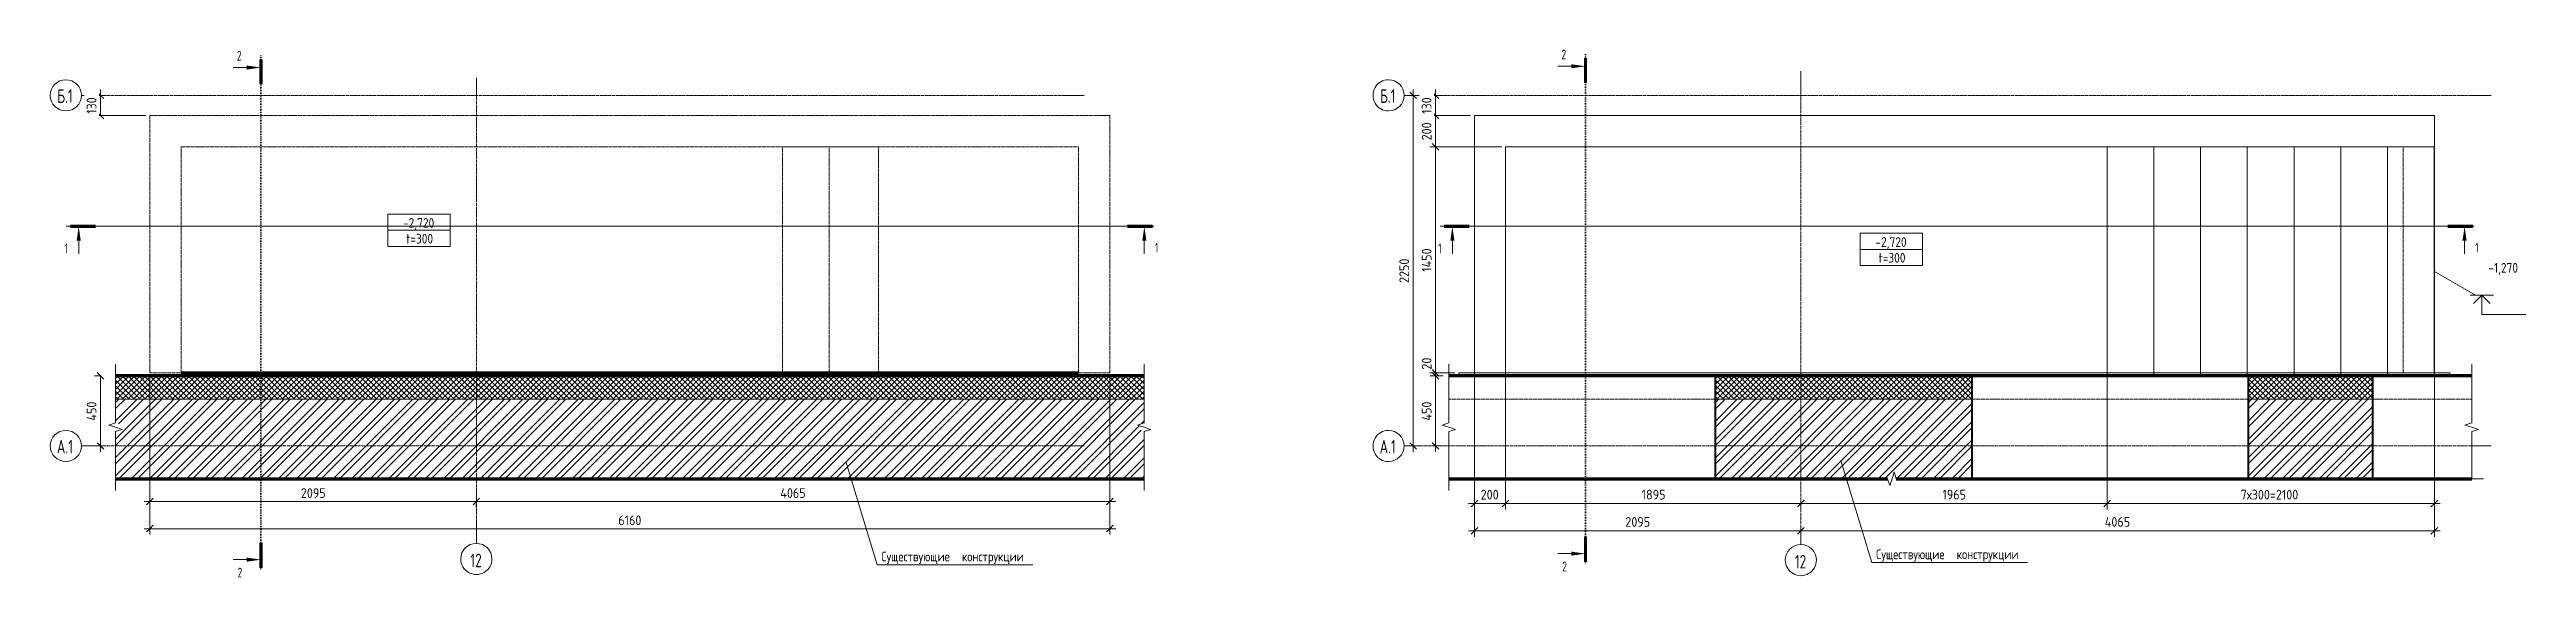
# Model space of a CAD drawing. Header units: millimetres. Extents: x 37836 to 78104, y -5145 to 33689.
# Drawn here: x 37836 to 53731, y 30301 to 33689 of the extents above.
import ezdxf

# ---------------------------------------------------------------- set-up
doc = ezdxf.new("R2010")
doc.units = ezdxf.units.MM
for name, pattern in [('01 Штриховая _4 мм_', [6, 3.5, -2.5]), ('02 Штрихпунктирная _20 мм_', [25, 20, -2.5, 0, -2.5]), ('04 Пунктир 10мм', [10, 0, -10])]:
    doc.linetypes.add(name, pattern=pattern)
for name, color, linetype, lineweight in [('AA_Dim', 7, 'Continuous', 9), ('AA_Dim-25', 7, 'Continuous', 9), ('AA_Oformlenie', 7, 'Continuous', 9), ('AA_Razrez', 7, 'Continuous', 9), ('AA_Vinoska', 7, 'Continuous', 9), ('AA_Visotnaya otmetka', 7, 'Continuous', 9), ('AF_Element', 7, 'Continuous', 20), ('AF_Element_Опалубка', 253, 'Continuous', 20), ('AF_Okno', 7, 'Continuous', 20), ('AF_Perekritie', 7, 'Continuous', 60), ('AF_Perekritie_Опалубка', 253, 'Continuous', 20), ('AF_Stena', 7, 'Continuous', 60), ('AF_Stena_Гидроизоляция', 253, 'Continuous', 20), ('AF_Stena_Опалубка', 253, 'Continuous', 20), ('KR_Fundament', 7, 'Continuous', 20), ('Оси', 7, 'Continuous', 9)]:
    doc.layers.add(name, color=color, linetype=linetype, lineweight=lineweight)
doc.styles.add('GOST Common', font='GOST_Common.ttf', dxfattribs={"width": 0.85, "height": 62.5})
doc.styles.add('ISOCPEUR', font='isocpeur.ttf', dxfattribs={"width": 0.7, "height": 87.5})
doc.styles.add('ISOCPEUR_1', font='isocpeur.ttf', dxfattribs={"width": 0.85, "height": 62.5})
doc.styles.add('ISOCPEUR_2', font='isocpeur.ttf', dxfattribs={"width": 0.9, "height": 62.5})
doc.styles.add('ISOCPEUR_3', font='isocpeur.ttf', dxfattribs={"width": 0.7, "height": 62.5})
doc.dimstyles.new('00_Точн_3_знака__прозр_', dxfattribs={"dimscale": 304.8, "dimtxt": 62.248823, "dimasz": 0.139436, "dimexe": 0.123031, "dimexo": 0.082021, "dimgap": 0.008202, "dimtad": 1, "dimdec": 3, "dimrnd": 0.001, "dimdsep": 46, "dimtxsty": 'ISOCPEUR_2', "dimblk1": 'OBLIQUE', "dimblk2": 'OBLIQUE', "dimsah": 1, "dimcen": 0.09, "dimdle": 0.123031, "dimazin": 0, "dimtfac": 1, "dimtdec": 4, "dimtix": 1, "dimtmove": 0, "dimatfit": 3, "dimfxl": 1, "dimtvp": 1, "dimtolj": 1, "dimtzin": 0, "dimlwd": 18, "dimlwe": 18, "dimarcsym": 2})
doc.dimstyles.new('01_Точн_3_знака__непрозр_', dxfattribs={"dimscale": 304.8, "dimtxt": 62.248823, "dimasz": 0.139436, "dimexe": 0.123031, "dimexo": 0.082021, "dimgap": 0.020505, "dimtad": 1, "dimdec": 3, "dimrnd": 0.001, "dimdsep": 46, "dimtxsty": 'ISOCPEUR_2', "dimblk1": 'OBLIQUE', "dimblk2": 'OBLIQUE', "dimsah": 1, "dimcen": 0.09, "dimdle": 0.123031, "dimazin": 0, "dimtfac": 1, "dimtdec": 4, "dimtix": 1, "dimtmove": 0, "dimatfit": 3, "dimfxl": 1, "dimtvp": 1, "dimtfill": 1, "dimtolj": 1, "dimtzin": 0, "dimlwd": 18, "dimlwe": 18, "dimarcsym": 2})
doc.dimstyles.new('01_Точн_3_знака__непрозр__1', dxfattribs={"dimscale": 304.8, "dimtxt": 62.248823, "dimasz": 0.139436, "dimexe": 0.123031, "dimexo": 0.082021, "dimgap": 0.020505, "dimtad": 1, "dimdec": 3, "dimrnd": 0.001, "dimdsep": 46, "dimtxsty": 'ISOCPEUR_2', "dimblk1": 'OBLIQUE', "dimblk2": 'OBLIQUE', "dimsah": 1, "dimcen": 0.09, "dimdle": 0.123031, "dimazin": 0, "dimtfac": 1, "dimtdec": 4, "dimtix": 1, "dimtmove": 1, "dimatfit": 3, "dimfxl": 1, "dimtvp": 1, "dimtfill": 1, "dimtolj": 1, "dimtzin": 0, "dimlwd": 18, "dimlwe": 18, "dimarcsym": 2})

msp = doc.modelspace()

# ---------------------------------------------------------------- texts
at = {"layer": 'AA_Razrez', "char_height": 62.5, "attachment_point": 1, "style": 'ISOCPEUR_3'}
for s, insert, width in [('\\fISOCPEUR|b0|i0|c204|p34|;\\W.7;2', (39038.5857, 33680.7851), 37.879734), ('\\fISOCPEUR|b0|i0|c204|p34|;\\W.7;2', (47538.033, 33688.9448), 37.879734), ('\\fISOCPEUR|b0|i0|c204|p34|;\\W.7;1', (37932.0571, 32443.9642), 26.656109), ('\\fISOCPEUR|b0|i0|c204|p34|;\\W.7;1', (44929.5469, 32448.7578), 26.656109), ('\\fISOCPEUR|b0|i0|c204|p34|;\\W.7;1', (53401.5043, 32448.7578), 26.656109), ('\\fISOCPEUR|b0|i0|c204|p34|;\\W.7;2', (39043.3793, 30363.7363), 37.879734), ('\\fISOCPEUR|b0|i0|c204|p34|;\\W.7;2', (47542.8265, 30402.2877), 37.879734)]:
    msp.add_mtext(s, dxfattribs=dict(at, insert=insert, width=width))
at = {"layer": 'AA_Vinoska', "char_height": 62.5, "attachment_point": 1}
for s, insert, width, style in [('-2,720', (40104.4676, 32607.3289), 252.130719, 'ISOCPEUR_1'), ('t=300', (40124.2864, 32506.407), 223.169758, 'ISOCPEUR_1'), ('-2,720', (49552.7283, 32484.7818), 252.130719, 'ISOCPEUR_1'), ('t=300', (49572.547, 32383.86), 223.169758, 'ISOCPEUR_1'), ('Существующие', (43173.6668, 30466.6828), 604.773008, 'GOST Common'), ('\\fGOST Common|b0|i0|c204|p34|;\\W.85; ', (43672.6545, 30466.6828), 22.146617, 'GOST Common'), ('конструкции', (43690.9273, 30466.6828), 516.186539, 'GOST Common'), ('Существующие', (49557.067, 30481.1285), 604.773008, 'GOST Common'), ('\\fGOST Common|b0|i0|c204|p34|;\\W.85; ', (50056.0547, 30481.1285), 22.146617, 'GOST Common'), ('конструкции', (50074.3274, 30481.1285), 516.186539, 'GOST Common')]:
    msp.add_mtext(s, dxfattribs=dict(at, insert=insert, width=width, style=style))
at = {"layer": 'Оси', "char_height": 87.5, "attachment_point": 1, "style": 'ISOCPEUR'}
for s, insert, width in [('\\fISOCPEUR|b0|i0|c204|p34|;\\W.7;Б', (37885.9327, 33434.2595), 60.326984), ('.1', (37935.7075, 33434.2595), 60.326984), ('\\fISOCPEUR|b0|i0|c204|p34|;\\W.7;Б', (46374.1522, 33434.2595), 60.326984), ('.1', (46423.9269, 33434.2595), 60.326984), ('\\fISOCPEUR|b0|i0|c204|p34|;\\W.7;А', (37883.0452, 31184.2595), 67.34175), ('.1', (37938.6077, 31184.2595), 60.326984), ('\\fISOCPEUR|b0|i0|c204|p34|;\\W.7;А', (46371.2647, 31184.2595), 67.34175), ('.1', (46426.8272, 31184.2595), 60.326984), ('12', (40536.8568, 30454.3813), 89.789), ('12', (49036.304, 30446.521), 89.789)]:
    msp.add_mtext(s, dxfattribs=dict(at, insert=insert, width=width))

# ---------------------------------------------------------------- blocks, each defined once
blk = doc.blocks.new('Лестница - Лестница-3665204-ФП_Опл')
at = {"layer": 'AF_Perekritie', "linetype": '01 Штриховая _4 мм_', "lineweight": 20}
for p, q in [((43156, 33065), (42540, 33065)), ((42540, 33065), (42540, 31615)), ((42840, 33065), (42840, 31615)), ((43156, 33065), (42840, 33065)), ((43156, 31615), (43156, 33065)), ((42540, 31615), (43156, 31615)), ((42840, 31615), (43156, 31615))]:
    blk.add_line(p, q, dxfattribs=at)
blk = doc.blocks.new('011_ЛинияОбрыва _ЭлУзла_Линия_ - Тип 1-3698684-ФП_Опл')
at = {"layer": 'AA_Oformlenie'}
for p, q in [((0, 0), (303, 0)), ((358, 0), (660, 0))]:
    blk.add_line(p, q, dxfattribs=at)
blk = doc.blocks.new('Лестница - Лестница-3665204-ВК_Опл')
at = {"layer": 'AF_Perekritie', "lineweight": 20}
for p, q in [((42540, 33065), (42840, 33065)), ((42540, 33065), (42540, 31615)), ((44040, 33065), (42840, 33065)), ((42840, 33065), (42840, 31615)), ((43140, 33065), (43140, 31615)), ((43440, 33065), (43440, 31615)), ((43740, 33065), (44040, 33065)), ((43740, 33065), (43740, 31615)), ((44040, 33065), (44340, 33065)), ((44040, 33065), (44040, 31615)), ((44340, 33065), (44640, 33065)), ((44340, 31615), (44340, 33065)), ((44640, 33065), (44640, 31615)), ((42840, 31615), (42540, 31615)), ((42840, 31615), (44040, 31615)), ((44040, 31615), (43740, 31615)), ((44340, 31615), (44040, 31615)), ((44640, 31615), (44340, 31615))]:
    blk.add_line(p, q, dxfattribs=at)
blk = doc.blocks.new('Песок ср крупн - Песок ср крупн-3745068-ВК_Опл')
at = {"layer": 'AF_Element'}
for p, q in [((42840, 33065), (44401, 33065)), ((42840, 33065), (42840, 31615)), ((44401, 33065), (44440, 33065)), ((44401, 31615), (42840, 31615)), ((44440, 31615), (44401, 31615))]:
    blk.add_line(p, q, dxfattribs=at)
blk = doc.blocks.new('231_Отверстие прямоугольное в стене _Окно_Стена_ - Отверстие прямоугольное-3828284-ВК_Опл')
at = {"layer": 'AA_Oformlenie', "lineweight": 35}
for p, q in [((-760, -330), (-760, 330)), ((-760, 330), (949, 330)), ((949, -330), (-760, -330))]:
    blk.add_line(p, q, dxfattribs=at)
at = {"layer": 'AA_Oformlenie'}
for p, q in [((-760, 330), (-760, -330)), ((949, 330), (-760, 330)), ((-760, -330), (949, -330))]:
    blk.add_line(p, q, dxfattribs=at)
blk = doc.blocks.new('231_Отверстие прямоугольное в стене _Окно_Стена_ - Отверстие прямоугольное-V1-ВК_Опл')
at = {"layer": 'AA_Oformlenie', "lineweight": 35}
for p, q in [((-760, -330), (-760, 330)), ((-760, 330), (1010, 330)), ((1010, 330), (1010, -330)), ((1010, -330), (-760, -330))]:
    blk.add_line(p, q, dxfattribs=at)
at = {"layer": 'AA_Oformlenie'}
for p, q in [((-760, 330), (-760, -330)), ((1010, 330), (-760, 330)), ((1010, 330), (1010, -330)), ((-760, -330), (1010, -330))]:
    blk.add_line(p, q, dxfattribs=at)
blk = doc.blocks.new('231_Отверстие прямоугольное в стене _Окно_Стена_ - Отверстие прямоугольное-V2-ВК_Опл')
at = {"layer": 'AA_Oformlenie', "lineweight": 35}
for p, q in [((375, 330), (1010, 330)), ((1010, 330), (1010, -330)), ((1010, -330), (375, -330))]:
    blk.add_line(p, q, dxfattribs=at)
at = {"layer": 'AA_Oformlenie'}
for p, q in [((1010, 330), (375, 330)), ((1010, 330), (1010, -330)), ((375, -330), (1010, -330))]:
    blk.add_line(p, q, dxfattribs=at)
blk = doc.blocks.new('011_ЛинияОбрыва _ЭлУзла_Линия_ - Тип 1-3698684-ВК_Опл')
at = {"layer": 'AA_Oformlenie'}
for p, q in [((0, 0), (303, 0)), ((358, 0), (660, 0))]:
    blk.add_line(p, q, dxfattribs=at)
blk = doc.blocks.new('011_ЛинияОбрыва _ЭлУзла_Линия_ - Тип 1-3699770-ВК_Опл')
at = {"layer": 'AA_Oformlenie'}
for p, q in [((0, 0), (3693, 0)), ((3748, 0), (6564, 0))]:
    blk.add_line(p, q, dxfattribs=at)
blk = doc.blocks.new('Ось сетки - d_4мм-2765513-ФП_Опл')
at = {"layer": 'Оси'}
for start, end in [(360, 180), (360, 180), (180, 360), (180, 360)]:
    blk.add_arc((0, 0), 4, start, end, dxfattribs=at)
blk = doc.blocks.new('042_М_ФундПлиты_ТолщинаОтметка - 042_М_ФундПлиты_ТолщинаОтметка-647274-ФП_Опл')
at = {"layer": 'AA_Vinoska'}
for p, q in [((8, 4.17), (-8, 4.17)), ((-8, 4.17), (-8, 0)), ((8, 0), (-8, 0)), ((-8, 0), (-8, -4.17)), ((-8, 0), (8, 0)), ((8, 0), (8, 4.17)), ((8, -4.17), (8, 0)), ((-8, -4.17), (8, -4.17))]:
    blk.add_line(p, q, dxfattribs=at)
blk = doc.blocks.new('DIMBLOCK1-ФП_Опл')
at = {"layer": 'AA_Dim-25', "lineweight": 18}
for p, q in [((38480, 31590), (38480, 30752)), ((38480, 30789), (38480, 31590)), ((38443, 30789), (40575, 30789)), ((40575, 30794), (40575, 30752)), ((40575, 30789), (40575, 30794))]:
    blk.add_line(p, q, dxfattribs=at)
at = {"layer": 'AA_Dim-25', "lineweight": 30}
for p, q in [((38480, 30789), (38459, 30768)), ((38480, 30789), (38501, 30811)), ((40575, 30789), (40554, 30768)), ((40575, 30789), (40596, 30811))]:
    blk.add_line(p, q, dxfattribs=at)
at = {"layer": 'AA_Dim-25', "color": 0, "lineweight": 18, "insert": (39449, 30874), "char_height": 62.5, "width": 189.62, "attachment_point": 1, "line_spacing_factor": 1.149209, "style": 'ISOCPEUR_2'}
blk.add_mtext('2095', dxfattribs=at)
blk = doc.blocks.new('_Oblique')
at = {"color": 0, "linetype": 'ByBlock', "lineweight": -2}
blk.add_line((-0.5, -0.5), (0.5, 0.5), dxfattribs=at)
blk = doc.blocks.new('DIMBLOCK2-ФП_Опл')
at = {"layer": 'AA_Dim-25', "lineweight": 18}
for p, q in [((44640, 31590), (44640, 30752)), ((44640, 30789), (44640, 31590)), ((40575, 30794), (40575, 30752)), ((40575, 30789), (40575, 30794)), ((40575, 30789), (44678, 30789))]:
    blk.add_line(p, q, dxfattribs=at)
at = {"layer": 'AA_Dim-25', "lineweight": 30}
for p, q in [((40575, 30789), (40554, 30768)), ((40575, 30789), (40596, 30811)), ((44640, 30789), (44619, 30768)), ((44640, 30789), (44661, 30811))]:
    blk.add_line(p, q, dxfattribs=at)
at = {"layer": 'AA_Dim-25', "color": 0, "lineweight": 18, "insert": (42526, 30874), "char_height": 62.5, "width": 196.8, "attachment_point": 1, "line_spacing_factor": 1.149209, "style": 'ISOCPEUR_2'}
blk.add_mtext('4065', dxfattribs=at)
blk = doc.blocks.new('DIMBLOCK3-ФП_Опл')
at = {"layer": 'AA_Dim-25', "lineweight": 18}
for p, q in [((38480, 31590), (38480, 30577)), ((38480, 30614), (38480, 31590)), ((44640, 31590), (44640, 30577)), ((44640, 30614), (44640, 31590)), ((38443, 30614), (44678, 30614))]:
    blk.add_line(p, q, dxfattribs=at)
at = {"layer": 'AA_Dim-25', "lineweight": 30}
for p, q in [((38480, 30614), (38459, 30593)), ((38480, 30614), (38501, 30636)), ((44640, 30614), (44619, 30593)), ((44640, 30614), (44661, 30636))]:
    blk.add_line(p, q, dxfattribs=at)
at = {"layer": 'AA_Dim-25', "color": 0, "lineweight": 18, "insert": (41486, 30699), "char_height": 62.5, "width": 176.69, "attachment_point": 1, "line_spacing_factor": 1.149209, "style": 'ISOCPEUR_2'}
blk.add_mtext('6160', dxfattribs=at)
blk = doc.blocks.new('DIMBLOCK4-ФП_Опл')
at = {"layer": 'AA_Dim-25', "lineweight": 18}
for p, q in [((38163, 31595), (38125, 31595)), ((38163, 31107), (38163, 31595)), ((38163, 31595), (38168, 31595)), ((38157, 31145), (38200, 31145)), ((38163, 31145), (38157, 31145))]:
    blk.add_line(p, q, dxfattribs=at)
at = {"layer": 'AA_Dim-25', "lineweight": 30}
for p, q in [((38163, 31595), (38141, 31616)), ((38163, 31595), (38184, 31574)), ((38163, 31145), (38141, 31166)), ((38163, 31145), (38184, 31124))]:
    blk.add_line(p, q, dxfattribs=at)
at = {"layer": 'AA_Dim-25', "color": 0, "lineweight": 18, "insert": (38075, 31308), "char_height": 62.5, "width": 149.4, "attachment_point": 1, "rotation": 90, "line_spacing_factor": 1.149209, "style": 'ISOCPEUR_2', "bg_fill": 3, "box_fill_scale": 1.25, "bg_fill_color": 256, "bg_fill_true_color": 13158600, "bg_fill_transparency": 0}
blk.add_mtext('450', dxfattribs=at)
blk = doc.blocks.new('DIMBLOCK5-ФП_Опл')
at = {"layer": 'AA_Dim-25', "lineweight": 30}
for p, q in [((38163, 33395), (38141, 33416)), ((38163, 33395), (38184, 33374)), ((38163, 33265), (38141, 33286)), ((38163, 33265), (38184, 33244))]:
    blk.add_line(p, q, dxfattribs=at)
at = {"layer": 'AA_Dim-25', "lineweight": 18}
for p, q in [((38157, 33395), (38200, 33395)), ((38163, 33395), (38157, 33395)), ((38163, 33265), (38163, 33432)), ((38455, 33265), (38125, 33265)), ((38163, 33265), (38455, 33265))]:
    blk.add_line(p, q, dxfattribs=at)
at = {"layer": 'AA_Dim-25', "color": 0, "lineweight": 18, "insert": (38075, 33276), "char_height": 62.5, "width": 129.29, "attachment_point": 1, "rotation": 90, "line_spacing_factor": 1.149209, "style": 'ISOCPEUR_2', "bg_fill": 3, "box_fill_scale": 1.25, "bg_fill_color": 256, "bg_fill_true_color": 13158600, "bg_fill_transparency": 0}
blk.add_mtext('130', dxfattribs=at)
blk = doc.blocks.new('Разрез - Номер узла_ сзади-394133-ФП_Опл')
at = {"layer": 'AA_Razrez'}
for points in [[(7.33, 0.4), (7.33, -0.39), (0.87, -0.39), (0.87, 0.4)], [(3.5, -3.53), (2.5, -3.53), (3, 0)]]:
    blk.add_hatch(color=256, dxfattribs=at).paths.add_polyline_path(points)
for p, q in [((2.5, -3.53), (3.5, -3.53)), ((3, -3), (3, -7.1))]:
    blk.add_line(p, q, dxfattribs=at)
blk = doc.blocks.new('Разрез - Номер узла_ спереди-394134-ФП_Опл')
at = {"layer": 'AA_Razrez'}
for points in [[(7.33, 0.4), (7.33, -0.39), (0.87, -0.39), (0.87, 0.4)], [(3.5, -3.53), (2.5, -3.53), (3, 0)]]:
    blk.add_hatch(color=256, dxfattribs=at).paths.add_polyline_path(points)
for p, q in [((2.5, -3.53), (3.5, -3.53)), ((3, -3), (3, -7.1))]:
    blk.add_line(p, q, dxfattribs=at)
blk = doc.blocks.new('010_Текст с выноской - Текст 2 строки-3780701-ФП_Опл')
at = {"layer": 'AA_Vinoska'}
blk.add_line((-20, 0), (20, 0), dxfattribs=at)
blk = doc.blocks.new('Ось сетки - d_4мм-2765513-ВК_Опл')
at = {"layer": 'Оси'}
for start, end in [(360, 180), (360, 180), (180, 360), (180, 360)]:
    blk.add_arc((0, 0), 4, start, end, dxfattribs=at)
blk = doc.blocks.new('DIMBLOCK6-ВК_Опл')
at = {"layer": 'AA_Dim-25', "lineweight": 18}
for p, q in [((46980, 30776), (46980, 31590)), ((47180, 30776), (47180, 31590)), ((46942, 30776), (47180, 30776)), ((46980, 30776), (46980, 30738)), ((47180, 30776), (47180, 30738)), ((49075, 30776), (49075, 30781)), ((49075, 30776), (49075, 30738))]:
    blk.add_line(p, q, dxfattribs=at)
at = {"layer": 'AA_Dim-25', "lineweight": 30}
for p, q in [((46980, 30776), (46958, 30755)), ((46980, 30776), (47001, 30797)), ((47180, 30776), (47158, 30755)), ((47180, 30776), (47201, 30797)), ((49075, 30776), (49053, 30755)), ((49075, 30776), (49096, 30797))]:
    blk.add_line(p, q, dxfattribs=at)
at = {"layer": 'AA_Dim-25', "color": 0, "lineweight": 18, "insert": (47020, 30864), "char_height": 62.5, "width": 142.21, "attachment_point": 1, "line_spacing_factor": 1.149209, "style": 'ISOCPEUR_2', "bg_fill": 3, "box_fill_scale": 1.25, "bg_fill_color": 256, "bg_fill_true_color": 13158600, "bg_fill_transparency": 0}
blk.add_mtext('200', dxfattribs=at)
blk = doc.blocks.new('_None')
blk = doc.blocks.new('DIMBLOCK7-ВК_Опл')
at = {"layer": 'AA_Dim-25', "lineweight": 18}
for p, q in [((47180, 30776), (47180, 31590)), ((51040, 30776), (51040, 31590)), ((47180, 30776), (49075, 30776)), ((47180, 30776), (47180, 30738)), ((49075, 30776), (49075, 30781)), ((49075, 30776), (49075, 30738)), ((51040, 30776), (51040, 30738))]:
    blk.add_line(p, q, dxfattribs=at)
at = {"layer": 'AA_Dim-25', "lineweight": 30}
for p, q in [((47180, 30776), (47158, 30755)), ((47180, 30776), (47201, 30797)), ((49075, 30776), (49053, 30755)), ((49075, 30776), (49096, 30797)), ((51040, 30776), (51018, 30755)), ((51040, 30776), (51061, 30797))]:
    blk.add_line(p, q, dxfattribs=at)
at = {"layer": 'AA_Dim-25', "color": 0, "lineweight": 18, "insert": (48053, 30864), "char_height": 62.5, "width": 176.69, "attachment_point": 1, "line_spacing_factor": 1.149209, "style": 'ISOCPEUR_2', "bg_fill": 3, "box_fill_scale": 1.25, "bg_fill_color": 256, "bg_fill_true_color": 13158600, "bg_fill_transparency": 0}
blk.add_mtext('1895', dxfattribs=at)
blk = doc.blocks.new('DIMBLOCK8-ВК_Опл')
at = {"layer": 'AA_Dim-25', "lineweight": 18}
for p, q in [((51040, 30776), (51040, 31590)), ((49075, 30776), (49075, 30781)), ((49075, 30776), (51040, 30776)), ((49075, 30776), (49075, 30738)), ((51040, 30776), (51040, 30738))]:
    blk.add_line(p, q, dxfattribs=at)
at = {"layer": 'AA_Dim-25', "lineweight": 30}
for p, q in [((49075, 30776), (49053, 30755)), ((49075, 30776), (49096, 30797)), ((51040, 30776), (51018, 30755)), ((51040, 30776), (51061, 30797))]:
    blk.add_line(p, q, dxfattribs=at)
at = {"layer": 'AA_Dim-25', "color": 0, "lineweight": 18, "insert": (49983, 30864), "char_height": 62.5, "width": 176.69, "attachment_point": 1, "line_spacing_factor": 1.149209, "style": 'ISOCPEUR_2', "bg_fill": 3, "box_fill_scale": 1.25, "bg_fill_color": 256, "bg_fill_true_color": 13158600, "bg_fill_transparency": 0}
blk.add_mtext('1965', dxfattribs=at)
blk = doc.blocks.new('DIMBLOCK9-ВК_Опл')
at = {"layer": 'AA_Dim-25', "lineweight": 18}
for p, q in [((51040, 30776), (51040, 31590)), ((53140, 30776), (53140, 31590)), ((51040, 30776), (53177, 30776)), ((51040, 30776), (51040, 30738)), ((53140, 30776), (53140, 30738))]:
    blk.add_line(p, q, dxfattribs=at)
at = {"layer": 'AA_Dim-25', "lineweight": 30}
for p, q in [((51040, 30776), (51018, 30755)), ((51040, 30776), (51061, 30797)), ((53140, 30776), (53118, 30755)), ((53140, 30776), (53161, 30797))]:
    blk.add_line(p, q, dxfattribs=at)
at = {"layer": 'AA_Dim-25', "color": 0, "lineweight": 18, "insert": (51897, 30864), "char_height": 62.5, "width": 461.12, "attachment_point": 1, "line_spacing_factor": 1.149209, "style": 'ISOCPEUR_2', "bg_fill": 3, "box_fill_scale": 1.25, "bg_fill_color": 256, "bg_fill_true_color": 13158600, "bg_fill_transparency": 0}
blk.add_mtext('7х300=2100', dxfattribs=at)
blk = doc.blocks.new('DIMBLOCK10-ВК_Опл')
at = {"layer": 'AA_Dim-25', "lineweight": 18}
for p, q in [((46980, 31590), (46980, 30563)), ((46980, 30601), (46980, 31590)), ((46942, 30601), (49075, 30601)), ((49075, 30606), (49075, 30563)), ((49075, 30601), (49075, 30606))]:
    blk.add_line(p, q, dxfattribs=at)
at = {"layer": 'AA_Dim-25', "lineweight": 30}
for p, q in [((46980, 30601), (46958, 30580)), ((46980, 30601), (47001, 30622)), ((49075, 30601), (49053, 30580)), ((49075, 30601), (49096, 30622))]:
    blk.add_line(p, q, dxfattribs=at)
at = {"layer": 'AA_Dim-25', "color": 0, "lineweight": 18, "insert": (47948, 30689), "char_height": 62.5, "width": 189.62, "attachment_point": 1, "line_spacing_factor": 1.149209, "style": 'ISOCPEUR_2', "bg_fill": 3, "box_fill_scale": 1.25, "bg_fill_color": 256, "bg_fill_true_color": 13158600, "bg_fill_transparency": 0}
blk.add_mtext('2095', dxfattribs=at)
blk = doc.blocks.new('DIMBLOCK11-ВК_Опл')
at = {"layer": 'AA_Dim-25', "lineweight": 18}
for p, q in [((53140, 31590), (53140, 30563)), ((53140, 30601), (53140, 31590)), ((49075, 30606), (49075, 30563)), ((49075, 30601), (49075, 30606)), ((49075, 30601), (53177, 30601))]:
    blk.add_line(p, q, dxfattribs=at)
at = {"layer": 'AA_Dim-25', "lineweight": 30}
for p, q in [((49075, 30601), (49053, 30580)), ((49075, 30601), (49096, 30622)), ((53140, 30601), (53118, 30580)), ((53140, 30601), (53161, 30622))]:
    blk.add_line(p, q, dxfattribs=at)
at = {"layer": 'AA_Dim-25', "color": 0, "lineweight": 18, "insert": (51025, 30689), "char_height": 62.5, "width": 196.8, "attachment_point": 1, "line_spacing_factor": 1.149209, "style": 'ISOCPEUR_2', "bg_fill": 3, "box_fill_scale": 1.25, "bg_fill_color": 256, "bg_fill_true_color": 13158600, "bg_fill_transparency": 0}
blk.add_mtext('4065', dxfattribs=at)
blk = doc.blocks.new('DIMBLOCK12-ВК_Опл')
at = {"layer": 'AA_Dim-25', "lineweight": 18}
for p, q in [((46779, 31595), (46693, 31595)), ((46730, 31107), (46730, 31595)), ((46730, 31595), (46779, 31595)), ((46725, 31145), (46768, 31145)), ((46730, 31145), (46725, 31145))]:
    blk.add_line(p, q, dxfattribs=at)
at = {"layer": 'AA_Dim-25', "lineweight": 30}
for p, q in [((46730, 31595), (46709, 31616)), ((46730, 31595), (46752, 31574)), ((46730, 31145), (46709, 31166)), ((46730, 31145), (46752, 31124))]:
    blk.add_line(p, q, dxfattribs=at)
at = {"layer": 'AA_Dim-25', "color": 0, "lineweight": 18, "insert": (46642, 31308), "char_height": 62.5, "width": 149.4, "attachment_point": 1, "rotation": 90, "line_spacing_factor": 1.149209, "style": 'ISOCPEUR_2', "bg_fill": 3, "box_fill_scale": 1.25, "bg_fill_color": 256, "bg_fill_true_color": 13158600, "bg_fill_transparency": 0}
blk.add_mtext('450', dxfattribs=at)
blk = doc.blocks.new('DIMBLOCK13-ВК_Опл')
at = {"layer": 'AA_Dim-25', "lineweight": 30}
for p, q in [((46730, 31615), (46709, 31636)), ((46730, 31595), (46709, 31616)), ((46730, 31615), (46752, 31594)), ((46730, 31595), (46752, 31574))]:
    blk.add_line(p, q, dxfattribs=at)
at = {"layer": 'AA_Dim-25', "lineweight": 18}
for p, q in [((46730, 31714), (46730, 31610)), ((46855, 31615), (46693, 31615)), ((46779, 31595), (46693, 31595)), ((46730, 31595), (46730, 31615)), ((46730, 31615), (46855, 31615)), ((46730, 31610), (46730, 31605)), ((46730, 31595), (46779, 31595))]:
    blk.add_line(p, q, dxfattribs=at)
at = {"layer": 'AA_Dim-25', "color": 0, "lineweight": 18, "insert": (46642, 31635), "char_height": 62.5, "width": 94.81, "attachment_point": 1, "rotation": 90, "line_spacing_factor": 1.149209, "style": 'ISOCPEUR_2', "bg_fill": 3, "box_fill_scale": 1.25, "bg_fill_color": 256, "bg_fill_true_color": 13158600, "bg_fill_transparency": 0}
blk.add_mtext('20', dxfattribs=at)
blk = doc.blocks.new('DIMBLOCK14-ВК_Опл')
at = {"layer": 'AA_Dim-25', "lineweight": 18}
for p, q in [((47155, 33065), (46693, 33065)), ((46730, 31615), (46730, 33065)), ((46730, 33065), (47155, 33065)), ((46855, 31615), (46693, 31615)), ((46730, 31615), (46855, 31615))]:
    blk.add_line(p, q, dxfattribs=at)
at = {"layer": 'AA_Dim-25', "lineweight": 30}
for p, q in [((46730, 33065), (46709, 33086)), ((46730, 33065), (46752, 33044)), ((46730, 31615), (46709, 31636)), ((46730, 31615), (46752, 31594))]:
    blk.add_line(p, q, dxfattribs=at)
at = {"layer": 'AA_Dim-25', "color": 0, "lineweight": 18, "insert": (46642, 32263), "char_height": 62.5, "width": 183.87, "attachment_point": 1, "rotation": 90, "line_spacing_factor": 1.149209, "style": 'ISOCPEUR_2', "bg_fill": 3, "box_fill_scale": 1.25, "bg_fill_color": 256, "bg_fill_true_color": 13158600, "bg_fill_transparency": 0}
blk.add_mtext('1450', dxfattribs=at)
blk = doc.blocks.new('DIMBLOCK15-ВК_Опл')
at = {"layer": 'AA_Dim-25', "lineweight": 18}
for p, q in [((46955, 33265), (46693, 33265)), ((46730, 33065), (46730, 33265)), ((46730, 33265), (46955, 33265)), ((47155, 33065), (46693, 33065)), ((46730, 33065), (47155, 33065))]:
    blk.add_line(p, q, dxfattribs=at)
at = {"layer": 'AA_Dim-25', "lineweight": 30}
for p, q in [((46730, 33265), (46709, 33286)), ((46730, 33265), (46752, 33244)), ((46730, 33065), (46709, 33086)), ((46730, 33065), (46752, 33044))]:
    blk.add_line(p, q, dxfattribs=at)
at = {"layer": 'AA_Dim-25', "color": 0, "lineweight": 18, "insert": (46642, 33106), "char_height": 62.5, "width": 142.21, "attachment_point": 1, "rotation": 90, "line_spacing_factor": 1.149209, "style": 'ISOCPEUR_2', "bg_fill": 3, "box_fill_scale": 1.25, "bg_fill_color": 256, "bg_fill_true_color": 13158600, "bg_fill_transparency": 0}
blk.add_mtext('200', dxfattribs=at)
blk = doc.blocks.new('DIMBLOCK16-ВК_Опл')
at = {"layer": 'AA_Dim-25', "lineweight": 30}
for p, q in [((46730, 33395), (46709, 33416)), ((46730, 33395), (46752, 33374)), ((46730, 33265), (46709, 33286)), ((46730, 33265), (46752, 33244))]:
    blk.add_line(p, q, dxfattribs=at)
at = {"layer": 'AA_Dim-25', "lineweight": 18}
for p, q in [((46725, 33395), (46768, 33395)), ((46730, 33395), (46725, 33395)), ((46730, 33265), (46730, 33432)), ((46955, 33265), (46693, 33265)), ((46730, 33265), (46955, 33265))]:
    blk.add_line(p, q, dxfattribs=at)
at = {"layer": 'AA_Dim-25', "color": 0, "lineweight": 18, "insert": (46642, 33276), "char_height": 62.5, "width": 129.29, "attachment_point": 1, "rotation": 90, "line_spacing_factor": 1.149209, "style": 'ISOCPEUR_2', "bg_fill": 3, "box_fill_scale": 1.25, "bg_fill_color": 256, "bg_fill_true_color": 13158600, "bg_fill_transparency": 0}
blk.add_mtext('130', dxfattribs=at)
blk = doc.blocks.new('DIMBLOCK17-ВК_Опл')
at = {"layer": 'AA_Dim-25', "lineweight": 30}
for p, q in [((46586, 33395), (46565, 33416)), ((46586, 33395), (46607, 33374)), ((46586, 31145), (46565, 31166)), ((46586, 31145), (46607, 31124))]:
    blk.add_line(p, q, dxfattribs=at)
at = {"layer": 'AA_Dim-25', "lineweight": 18}
for p, q in [((46581, 33395), (46624, 33395)), ((46586, 33395), (46581, 33395)), ((46586, 31107), (46586, 33432)), ((46581, 31145), (46624, 31145)), ((46586, 31145), (46581, 31145))]:
    blk.add_line(p, q, dxfattribs=at)
at = {"layer": 'AA_Dim-25', "color": 0, "lineweight": 18, "insert": (46498, 32191), "char_height": 62.5, "width": 189.62, "attachment_point": 1, "rotation": 90, "line_spacing_factor": 1.149209, "style": 'ISOCPEUR_2', "bg_fill": 3, "box_fill_scale": 1.25, "bg_fill_color": 256, "bg_fill_true_color": 13158600, "bg_fill_transparency": 0}
blk.add_mtext('2250', dxfattribs=at)
blk = doc.blocks.new('Разрез - Номер узла_ сзади-394133-ВК_Опл')
at = {"layer": 'AA_Razrez'}
for points in [[(7.33, 0.4), (7.33, -0.39), (0.87, -0.39), (0.87, 0.4)], [(3.5, -3.53), (2.5, -3.53), (3, 0)]]:
    blk.add_hatch(color=256, dxfattribs=at).paths.add_polyline_path(points)
for p, q in [((2.5, -3.53), (3.5, -3.53)), ((3, -3), (3, -7.1))]:
    blk.add_line(p, q, dxfattribs=at)
blk = doc.blocks.new('Разрез - Номер узла_ спереди-394134-ВК_Опл')
at = {"layer": 'AA_Razrez'}
for points in [[(7.33, 0.4), (7.33, -0.39), (0.87, -0.39), (0.87, 0.4)], [(3.5, -3.53), (2.5, -3.53), (3, 0)]]:
    blk.add_hatch(color=256, dxfattribs=at).paths.add_polyline_path(points)
for p, q in [((2.5, -3.53), (3.5, -3.53)), ((3, -3), (3, -7.1))]:
    blk.add_line(p, q, dxfattribs=at)
blk = doc.blocks.new('010_Текст с выноской - Текст 2 строки-3780701-ВК_Опл')
at = {"layer": 'AA_Vinoska'}
blk.add_line((-20, 0), (20, 0), dxfattribs=at)
blk = doc.blocks.new('042_М_ФундПлиты_ТолщинаОтметка - 042_М_ФундПлиты_ТолщинаОтметка-647274-ВК_Опл')
at = {"layer": 'AA_Vinoska'}
for p, q in [((8, 4.17), (-8, 4.17)), ((-8, 4.17), (-8, 0)), ((8, 0), (-8, 0)), ((-8, 0), (-8, -4.17)), ((-8, 0), (8, 0)), ((8, 0), (8, 4.17)), ((8, -4.17), (8, 0)), ((-8, -4.17), (8, -4.17))]:
    blk.add_line(p, q, dxfattribs=at)
blk = doc.blocks.new('Высотные отметки - Стрелка вверх-400292-ВК_Опл')
at = {"layer": 'AA_Vinoska'}
for p, q in [((0, 5), (-11.3, 5)), ((3, 0), (-3, 0)), ((0, 0), (-2.12, 2.12)), ((0, 0), (0, 5)), ((0, 0), (2.12, 2.12))]:
    blk.add_line(p, q, dxfattribs=at)

# ---------------------------------------------------------------- dimensions: what is measured, and where the dimension line sits
at = {"layer": 'AA_Dim', "lineweight": 18}
for base, p1, p2, override, picture, middle in [((40575.0616, 30789.3979), (38480.0616, 31615), (40575.0616, 30819.45), {"dimpost": '<>', "dimfxl": 2240.96516}, 'DIMBLOCK1-ФП_Опл', (39527.5616, 30823.1479)), ((44640.0616, 30614.3979), (38480.0616, 31615), (44640.0616, 31615), {"dimpost": '<>', "dimfxl": 6160}, 'DIMBLOCK3-ФП_Опл', (41560.0616, 30648.1479)), ((44640.0616, 30789.3979), (40575.0616, 30819.45), (44640.0616, 31615), {"dimpost": '<>', "dimfxl": 4142.115987}, 'DIMBLOCK2-ФП_Опл', (42607.5616, 30823.1479))]:
    dim = msp.add_linear_dim(base=base, p1=p1, p2=p2, dimstyle='00_Точн_3_знака__прозр_', override=override, dxfattribs=at)
    dim.commit()
    dim.dimension.update_dxf_attribs({"geometry": picture, "text_midpoint": middle})

# ---------------------------------------------------------------- hatches: boundary and pattern name
at = {"layer": 'AF_Stena', "lineweight": 9}
h = msp.add_hatch(dxfattribs=at)
h.set_pattern_fill('FP_1', color=256, style=0, pattern_type=2)
h.set_pattern_definition([(45, (0, 0), (-17.67767, 17.67767), []), (135, (0, 0), (-17.67767, -17.67767), [])])
h.paths.add_polyline_path([(44860.0616, 31445), (44860.0616, 31595), (38260.0616, 31595), (38260.0616, 31445)])
h = msp.add_hatch(dxfattribs=at)
h.set_pattern_fill('FP_1', color=256, style=0, pattern_type=2)
h.set_pattern_definition([(45, (8499.447, 0), (-17.67767, 17.67767), []), (135, (8499.447, 0), (-17.67767, -17.67767), [])])
h.paths.add_polyline_path([(52744.5088, 31445), (52744.5088, 31595), (51944.5088, 31595), (51944.5088, 31445)])
h.paths.add_polyline_path([(50174.5088, 31445), (50174.5088, 31595), (48524.5088, 31595), (48524.5088, 31445)])
h = msp.add_hatch(dxfattribs=at)
h.set_pattern_fill('FP_2', color=256, style=0, pattern_type=2)
h.set_pattern_definition([(45, (0, 0), (-58.93311, 58.93311), []), (45, (39.29, 0), (-58.93311, 58.93311), [])])
h.paths.add_polyline_path([(44840.4353, 30935), (44860.0616, 30935), (44860.0616, 31236.8457), (44840.4353, 31236.8457), (44840.4353, 31265), (44860.0616, 31265), (44816.7603, 31278.75), (44860.0616, 31292.5), (44860.0616, 31445), (38260.0616, 31445), (38260.0616, 31293.1543), (38279.688, 31293.1543), (38279.688, 31265), (38260.0616, 31265), (38303.3629, 31251.25), (38260.0616, 31237.5), (38260.0616, 30935), (44816.7603, 30935)])
h = msp.add_hatch(dxfattribs=at)
h.set_pattern_fill('FP_2', color=256, style=0, pattern_type=2)
h.set_pattern_definition([(45, (8499.45, 0), (-58.93311, 58.93311), []), (45, (8538.74, 0), (-58.93311, 58.93311), [])])
h.paths.add_polyline_path([(52744.5088, 30935), (52744.5088, 31445), (51944.5088, 31445), (51944.5088, 30935)])
h.paths.add_polyline_path([(50174.5088, 30935), (50174.5088, 31445), (48524.5088, 31445), (48524.5088, 30935), (49631.3545, 30935), (49631.3545, 30954.6264), (49659.5088, 30954.6264), (49659.5088, 30935), (49673.2588, 30978.3013), (49687.0088, 30935)])

# ---------------------------------------------------------------- linework, layer by layer
at = {"layer": 'AA_Razrez', "linetype": '04 Пунктир 10мм'}
for p, q in [((39193.1075, 33648.3234), (39193.1075, 30340.5209)), ((37948.3178, 32554.46), (44936.5613, 32554.46))]:
    msp.add_line(p, q, dxfattribs=at)
at = {"layer": 'AA_Vinoska'}
for p, q in [((38260.0616, 31595), (38260.0616, 31670)), ((44860.0616, 31595), (44860.0616, 31670)), ((46815.8546, 31595), (46815.8546, 31670)), ((53379.5088, 31595), (53379.5088, 31670)), ((38260.0616, 31293.1543), (38216.7365, 31279.0772)), ((38216.7365, 31279.0772), (38260.0616, 31265)), ((38303.3629, 31251.25), (38260.0616, 31265)), ((38260.0616, 31237.5), (38303.3629, 31251.25)), ((44860.0616, 31292.5), (44816.7603, 31278.75)), ((44816.7603, 31278.75), (44860.0616, 31265)), ((44903.3867, 31250.9228), (44860.0616, 31265)), ((44860.0616, 31236.8457), (44903.3867, 31250.9228)), ((46815.8546, 31293.1543), (46772.5295, 31279.0772)), ((46772.5295, 31279.0772), (46815.8546, 31265)), ((46859.1558, 31251.25), (46815.8546, 31265)), ((46815.8546, 31237.5), (46859.1558, 31251.25)), ((53379.5088, 31292.5), (53336.2076, 31278.75)), ((53336.2076, 31278.75), (53379.5088, 31265)), ((53422.8339, 31250.9228), (53379.5088, 31265)), ((53379.5088, 31236.8457), (53422.8339, 31250.9228)), ((42947.3056, 31037.9719), (43146.366, 30382.1252)), ((38260.0616, 30935), (38260.0616, 30860)), ((44860.0616, 30935), (44860.0616, 30860)), ((46815.8546, 30935), (46815.8546, 30860)), ((49631.3545, 30935), (49645.4317, 30891.6749)), ((49645.4317, 30891.6749), (49659.5088, 30935)), ((49673.2588, 30978.3013), (49659.5088, 30935)), ((49687.0088, 30935), (49673.2588, 30978.3013)), ((53379.5088, 30935), (53454.5088, 30935))]:
    msp.add_line(p, q, dxfattribs=at)
at = {"layer": 'AA_Visotnaya otmetka'}
for p, q in [((53139.5088, 32265.2308), (53403.5646, 32112.7782)), ((53403.5646, 32112.7782), (53443.8039, 32112.7782))]:
    msp.add_line(p, q, dxfattribs=at)
at = {"layer": 'AF_Stena', "linetype": '01 Штриховая _4 мм_', "lineweight": 20}
for p, q in [((52939.5088, 33065), (52939.5088, 31615)), ((46815.8546, 31445), (48524.4592, 31445)), ((50174.5585, 31445), (51944.4592, 31445)), ((52744.5585, 31445), (53379.5088, 31445))]:
    msp.add_line(p, q, dxfattribs=at)
at = {"layer": 'AF_Stena_Гидроизоляция'}
for p, q in [((46879.5088, 31615), (46979.5088, 31615)), ((46879.5088, 31595), (46879.5088, 31615)), ((46973.5088, 31595), (46879.5088, 31595)), ((46978.5088, 31595), (46973.5088, 31595)), ((46979.5088, 31595), (46978.5088, 31595)), ((46979.5088, 31615), (46979.5088, 31595)), ((47179.5088, 31595), (46979.5088, 31595)), ((47179.4592, 31615), (46979.5585, 31615)), ((47179.5088, 31615), (51039.5088, 31615)), ((47179.5088, 31595), (47179.5088, 31615)), ((51039.5088, 31595), (47179.5088, 31595)), ((51039.5088, 31615), (51339.5088, 31615)), ((51039.5088, 31595), (51039.5088, 31615)), ((51339.5088, 31595), (51039.5088, 31595)), ((51339.5088, 31615), (51639.5088, 31615)), ((51339.5088, 31595), (51339.5088, 31615)), ((51639.5088, 31595), (51339.5088, 31595)), ((51639.5088, 31615), (51939.5088, 31615)), ((51639.5088, 31595), (51639.5088, 31615)), ((51939.5088, 31595), (51639.5088, 31595)), ((51939.5088, 31615), (52239.5088, 31615)), ((51939.5088, 31595), (51939.5088, 31615)), ((52239.5088, 31595), (51939.5088, 31595)), ((52239.5088, 31615), (52539.5088, 31615)), ((52239.5088, 31595), (52239.5088, 31615)), ((52539.5088, 31595), (52239.5088, 31595)), ((52539.5088, 31615), (52839.5088, 31615)), ((52539.5088, 31595), (52539.5088, 31615)), ((52839.5088, 31595), (52539.5088, 31595)), ((52839.5088, 31615), (53139.5088, 31615)), ((52839.5088, 31595), (52839.5088, 31615)), ((53139.5088, 31595), (52839.5088, 31595)), ((53139.5088, 31615), (53239.5088, 31615)), ((53139.5088, 31615), (53139.5088, 31595)), ((53140.5088, 31595), (53139.5088, 31595)), ((53145.5088, 31595), (53140.5088, 31595)), ((53239.5088, 31595), (53145.5088, 31595)), ((53239.5088, 31595), (53239.5088, 31615))]:
    msp.add_line(p, q, dxfattribs=at)
at = {"layer": 'AF_Stena_Опалубка', "linetype": '01 Штриховая _4 мм_'}
for p, q in [((38480.0616, 33265), (38480.0616, 31615)), ((38680.0616, 33265), (38480.0616, 33265)), ((44640.0616, 33265), (38680.0616, 33265)), ((44640.0616, 33065), (44640.0616, 33265)), ((38680.0616, 31615), (38680.0616, 33065)), ((38680.0616, 33065), (44440.0616, 33065)), ((44440.0616, 33065), (44440.0616, 31615)), ((44640.0616, 31615), (44640.0616, 33065)), ((38480.0616, 31615), (38680.0616, 31615)), ((44440.0616, 31615), (44640.0616, 31615))]:
    msp.add_line(p, q, dxfattribs=at)
at = {"layer": 'AF_Stena_Опалубка'}
for p, q in [((46979.5088, 31615), (46979.5088, 33265)), ((47179.5088, 33265), (46979.5088, 33265)), ((47179.5088, 33265), (53139.5088, 33265)), ((53139.5088, 33065), (53139.5088, 33265)), ((47179.5088, 33065), (47179.5088, 31615)), ((53139.5088, 33065), (47179.5088, 33065)), ((38260.0616, 31445), (44860.0616, 31445)), ((48524.5088, 31445), (50174.5088, 31445)), ((51944.5088, 31445), (52744.5088, 31445))]:
    msp.add_line(p, q, dxfattribs=at)
at = {"layer": 'AF_Stena_Опалубка', "lineweight": 60}
for p, q in [((44860.0616, 31595), (38260.0616, 31595)), ((53379.5088, 31595), (46815.8546, 31595)), ((38260.0616, 30935), (44860.0616, 30935)), ((46815.8546, 30935), (49631.3545, 30935)), ((49687.0088, 30935), (53379.5088, 30935))]:
    msp.add_line(p, q, dxfattribs=at)
at = {"layer": 'KR_Fundament'}
for p, q in [((46979.5088, 31615), (46979.5088, 33265)), ((46979.5088, 33265), (53139.5088, 33265)), ((53139.5088, 33265), (53139.5088, 31615)), ((47179.4592, 31615), (46979.5088, 31615)), ((47179.5088, 31615), (52939.5088, 31615)), ((53139.5088, 31615), (52939.5585, 31615))]:
    msp.add_line(p, q, dxfattribs=at)
at = {"layer": 'KR_Fundament', "lineweight": 60}
msp.add_line((38680.0616, 31615), (44440.0616, 31615), dxfattribs=at)
at = {"layer": 'Оси'}
for p, q in [((49074.5088, 33550.6101), (49074.5088, 33425.6101)), ((38165.7395, 33395), (38040.7395, 33395)), ((40575.0616, 33508.2131), (40575.0616, 33383.2131)), ((44475.6108, 33395), (44350.6108, 33395)), ((46653.9589, 33395), (46528.9589, 33395)), ((53503.2292, 33395), (53378.2292, 33395)), ((38165.7395, 31145), (38040.7395, 31145)), ((44475.6108, 31145), (44350.6108, 31145)), ((46653.9589, 31145), (46528.9589, 31145)), ((53503.2292, 31145), (53378.2292, 31145)), ((40575.0616, 30645.1084), (40575.0616, 30520.1084)), ((49074.5088, 30637.2481), (49074.5088, 30512.2481))]:
    msp.add_line(p, q, dxfattribs=at)
at = {"layer": 'Оси', "linetype": '02 Штрихпунктирная _20 мм_'}
for p, q in [((44350.6108, 33395), (38165.7395, 33395)), ((40575.0616, 33383.2131), (40575.0616, 30645.1084)), ((53378.2292, 33395), (46653.9589, 33395)), ((49074.5088, 33425.6101), (49074.5088, 30637.2481)), ((44350.6108, 31145), (38165.7395, 31145)), ((53378.2292, 31145), (46653.9589, 31145))]:
    msp.add_line(p, q, dxfattribs=at)

# ---------------------------------------------------------------- block references
at = {"layer": 'AA_Oformlenie'}
for name, p, rotation in [('011_ЛинияОбрыва _ЭлУзла_Линия_ - Тип 1-3698684-ФП_Опл', (38260.0616, 30935), 90), ('011_ЛинияОбрыва _ЭлУзла_Линия_ - Тип 1-3698684-ФП_Опл', (44860.0616, 31595), 270), ('011_ЛинияОбрыва _ЭлУзла_Линия_ - Тип 1-3698684-ВК_Опл', (46815.8546, 30935), 90), ('011_ЛинияОбрыва _ЭлУзла_Линия_ - Тип 1-3698684-ВК_Опл', (53379.5088, 31595), 270), ('011_ЛинияОбрыва _ЭлУзла_Линия_ - Тип 1-3699770-ВК_Опл', (53379.5088, 30935), 180)]:
    msp.add_blockref(name, p, dxfattribs=dict(at, rotation=rotation))
at = {"layer": 'AA_Razrez', "xscale": 24.99999999999999, "yscale": 24.99999999999999, "zscale": 24.99999999999999, "rotation": 269.9999999999996}
for name, p in [('Разрез - Номер узла_ спереди-394134-ФП_Опл', (39193.1075, 33648.3234)), ('Разрез - Номер узла_ спереди-394134-ВК_Опл', (47692.5547, 33656.4832))]:
    msp.add_blockref(name, p, dxfattribs=at)
at = {"layer": 'AA_Razrez', "xscale": 24.99999999999999, "yscale": 24.99999999999999, "zscale": 24.99999999999999}
msp.add_blockref('Разрез - Номер узла_ спереди-394134-ФП_Опл', (37948.3178, 32554.46), dxfattribs=at)
at = {"layer": 'AA_Razrez', "extrusion": (0, 0, -1), "xscale": 24.99999999999999, "yscale": 24.99999999999999, "zscale": 24.99999999999999}
for name, p in [('Разрез - Номер узла_ сзади-394133-ФП_Опл', (-44936.5613, 32554.46)), ('Разрез - Номер узла_ сзади-394133-ВК_Опл', (-53408.5186, 32554.46))]:
    msp.add_blockref(name, p, dxfattribs=at)
at = {"layer": 'AA_Razrez', "extrusion": (0, 0, -1), "xscale": 24.99999999999999, "yscale": 24.99999999999999, "zscale": 24.99999999999999, "rotation": 90.00000000000053}
msp.add_blockref('Разрез - Номер узла_ сзади-394133-ФП_Опл', (-39193.1075, 30340.5209), dxfattribs=at)
at = {"layer": 'AA_Vinoska'}
for name, p, xscale, yscale, zscale in [('042_М_ФундПлиты_ТолщинаОтметка - 042_М_ФундПлиты_ТолщинаОтметка-647274-ФП_Опл', (40206.7072, 32528.9793), 24.99999999999999, 24.99999999999999, 24.99999999999999), ('042_М_ФундПлиты_ТолщинаОтметка - 042_М_ФундПлиты_ТолщинаОтметка-647274-ВК_Опл', (49654.9679, 32406.4323), 24.99999999999999, 24.99999999999999, 24.99999999999999), ('010_Текст с выноской - Текст 2 строки-3780701-ФП_Опл', (43646.366, 30382.1252), 25, 25, 25), ('010_Текст с выноской - Текст 2 строки-3780701-ВК_Опл', (50029.7662, 30396.5709), 25, 25, 25)]:
    msp.add_blockref(name, p, dxfattribs=dict(at, xscale=xscale, yscale=yscale, zscale=zscale))
at = {"layer": 'AA_Vinoska', "xscale": 24.99999999999999, "yscale": 24.99999999999999, "zscale": 24.99999999999999, "rotation": 180}
msp.add_blockref('Высотные отметки - Стрелка вверх-400292-ВК_Опл', (53443.8039, 32112.7782), dxfattribs=at)
at = {"layer": 'AF_Element_Опалубка'}
msp.add_blockref('Песок ср крупн - Песок ср крупн-3745068-ВК_Опл', (8499.4472, 0), dxfattribs=at)
at = {"layer": 'AF_Okno', "linetype": '01 Штриховая _4 мм_', "rotation": 180}
for name, p in [('231_Отверстие прямоугольное в стене _Окно_Стена_ - Отверстие прямоугольное-3828284-ВК_Опл', (47764.5088, 31265)), ('231_Отверстие прямоугольное в стене _Окно_Стена_ - Отверстие прямоугольное-V1-ВК_Опл', (51184.5088, 31265)), ('231_Отверстие прямоугольное в стене _Окно_Стена_ - Отверстие прямоугольное-V2-ВК_Опл', (53754.5088, 31265))]:
    msp.add_blockref(name, p, dxfattribs=at)
at = {"layer": 'AF_Perekritie_Опалубка', "linetype": '01 Штриховая _4 мм_'}
msp.add_blockref('Лестница - Лестница-3665204-ФП_Опл', (0, 0), dxfattribs=at)
at = {"layer": 'AF_Perekritie_Опалубка'}
msp.add_blockref('Лестница - Лестница-3665204-ВК_Опл', (8499.4472, 0), dxfattribs=at)
at = {"layer": 'Оси', "xscale": 24.99999999999999, "yscale": 24.99999999999999, "zscale": 24.99999999999999}
for name, p, rotation in [('Ось сетки - d_4мм-2765513-ФП_Опл', (37940.7395, 33395), 89.99999999999977), ('Ось сетки - d_4мм-2765513-ВК_Опл', (46428.9589, 33395), 89.99999999999979), ('Ось сетки - d_4мм-2765513-ФП_Опл', (37940.7395, 31145), 89.99999999999977), ('Ось сетки - d_4мм-2765513-ВК_Опл', (46428.9589, 31145), 89.99999999999979), ('Ось сетки - d_4мм-2765513-ФП_Опл', (40575.0616, 30420.1084), 180), ('Ось сетки - d_4мм-2765513-ВК_Опл', (49074.5088, 30412.2481), 180)]:
    msp.add_blockref(name, p, dxfattribs=dict(at, rotation=rotation))

msp.set_redraw_order([(e.dxf.handle, doc.entitydb.next_handle()) for e in msp.query("TEXT MTEXT ATTDEF DIMENSION ARC_DIMENSION")])  # texts and dimensions are drawn at this point

# ---------------------------------------------------------------- next in the draw order: texts
at = {"layer": 'AA_Visotnaya otmetka', "insert": (53485.7582, 32319.4316), "char_height": 62.5, "width": 229.30959, "attachment_point": 1, "line_spacing_factor": 1.149209, "style": 'ISOCPEUR_1', "bg_fill": 3, "box_fill_scale": 1.25, "bg_fill_color": 256, "bg_fill_true_color": 13158600, "bg_fill_transparency": 0}
msp.add_mtext('-1,270', dxfattribs=at)

# ---------------------------------------------------------------- next in the draw order: dimensions: what is measured, and where the dimension line sits
at = {"layer": 'AA_Dim', "lineweight": 18}
for base, p1, p2, override, picture, middle in [((38162.546, 33395), (38480.0616, 33265), (38132.494, 33395), {"dimpost": '<>', "dimfxl": 371.083899}, 'DIMBLOCK5-ФП_Опл', (38125.046, 33330)), ((38162.546, 31595), (38132.494, 31145), (38188.0417, 31595), {"dimpost": '<>', "dimfxl": 453.415422}, 'DIMBLOCK4-ФП_Опл', (38125.046, 31370)), ((46730.2726, 31595), (46700.2205, 31145), (46804.3142, 31595), {"dimpost": '<>', "dimfxl": 461.882546}, 'DIMBLOCK12-ВК_Опл', (46692.7726, 31370))]:
    dim = msp.add_linear_dim(base=base, p1=p1, p2=p2, angle=90, dimstyle='01_Точн_3_знака__непрозр_', override=override, dxfattribs=at)
    dim.commit()
    dim.dimension.update_dxf_attribs({"geometry": picture, "text_midpoint": middle})
dim = msp.add_linear_dim(base=(47179.5088, 30775.8624), p1=(46979.5088, 31615), p2=(47179.5088, 31615), text='200', dimstyle='01_Точн_3_знака__непрозр_', override={"dimpost": '<>', "dimblk1": 'None', "dimblk2": 'None', "dimsah": 1, "dimfxl": 200}, dxfattribs=at)
dim.commit()
dim.dimension.update_dxf_attribs({"geometry": 'DIMBLOCK6-ВК_Опл', "text_midpoint": (47079.5088, 30813.3624)})

# ---------------------------------------------------------------- next in the draw order: dimensions: what is measured, and where the dimension line sits
dim = msp.add_linear_dim(base=(49074.5088, 30775.8624), p1=(47179.5088, 31615), p2=(49074.5088, 30805.9145), text='1895', dimstyle='01_Точн_3_знака__непрозр_', override={"dimpost": '<>', "dimblk1": 'None', "dimblk2": 'None', "dimsah": 1, "dimfxl": 2060.496147}, dxfattribs=at)
dim.commit()
dim.dimension.update_dxf_attribs({"geometry": 'DIMBLOCK7-ВК_Опл', "text_midpoint": (48127.0088, 30813.3624)})

# ---------------------------------------------------------------- next in the draw order: dimensions: what is measured, and where the dimension line sits
dim = msp.add_linear_dim(base=(51039.5088, 30775.8624), p1=(49074.5088, 30805.9145), p2=(51039.5088, 31615), text='1965', dimstyle='01_Точн_3_знака__непрозр_', override={"dimpost": '<>', "dimblk1": 'None', "dimblk2": 'None', "dimsah": 1, "dimfxl": 2125.051617}, dxfattribs=at)
dim.commit()
dim.dimension.update_dxf_attribs({"geometry": 'DIMBLOCK8-ВК_Опл', "text_midpoint": (50057.0088, 30813.3624)})

# ---------------------------------------------------------------- next in the draw order: dimensions: what is measured, and where the dimension line sits
dim = msp.add_linear_dim(base=(49074.5088, 30600.8624), p1=(46979.5088, 31615), p2=(49074.5088, 30630.9145), dimstyle='01_Точн_3_знака__непрозр_', override={"dimpost": '<>', "dimfxl": 2314.616449}, dxfattribs=at)
dim.commit()
dim.dimension.update_dxf_attribs({"geometry": 'DIMBLOCK10-ВК_Опл', "text_midpoint": (48027.0088, 30638.3624)})
dim = msp.add_linear_dim(base=(53139.5088, 30775.8624), p1=(51039.5088, 31615), p2=(53139.5088, 31615), text='7х300=2100', dimstyle='01_Точн_3_знака__непрозр_', override={"dimpost": '<>', "dimblk1": 'None', "dimblk2": 'None', "dimsah": 1, "dimfxl": 2100}, dxfattribs=at)
dim.commit()
dim.dimension.update_dxf_attribs({"geometry": 'DIMBLOCK9-ВК_Опл', "text_midpoint": (52089.5088, 30813.3624)})

# ---------------------------------------------------------------- next in the draw order: linework, layer by layer
at = {"layer": 'AA_Razrez', "linetype": '04 Пунктир 10мм'}
msp.add_line((47692.5547, 33656.4832), (47692.5547, 30379.0723), dxfattribs=at)

# ---------------------------------------------------------------- next in the draw order: block references
at = {"layer": 'AA_Razrez', "extrusion": (0, 0, -1), "xscale": 24.99999999999999, "yscale": 24.99999999999999, "zscale": 24.99999999999999, "rotation": 90.00000000000053}
msp.add_blockref('Разрез - Номер узла_ сзади-394133-ВК_Опл', (-47692.5547, 30379.0723), dxfattribs=at)

# ---------------------------------------------------------------- next in the draw order: dimensions: what is measured, and where the dimension line sits
at = {"layer": 'AA_Dim', "lineweight": 18}
dim = msp.add_linear_dim(base=(46730.2726, 31615), p1=(46804.3142, 31595), p2=(46879.5088, 31615), angle=90, dimstyle='01_Точн_3_знака__непрозр__1', override={"dimpost": '<>', "dimfxl": 77.808986}, dxfattribs=at)
dim.commit()
dim.dimension.update_dxf_attribs({"geometry": 'DIMBLOCK13-ВК_Опл', "text_midpoint": (46684.0358, 31682.3008), "dimtype": 160, "text_rotation": 90})
dim = msp.add_linear_dim(base=(53139.5088, 30600.8624), p1=(49074.5088, 30630.9145), p2=(53139.5088, 31615), dimstyle='01_Точн_3_знака__непрозр_', override={"dimpost": '<>', "dimfxl": 4182.421464}, dxfattribs=at)
dim.commit()
dim.dimension.update_dxf_attribs({"geometry": 'DIMBLOCK11-ВК_Опл', "text_midpoint": (51107.0088, 30638.3624)})

# ---------------------------------------------------------------- next in the draw order: linework, layer by layer
at = {"layer": 'AA_Vinoska'}
msp.add_line((49330.7058, 31052.4176), (49529.7662, 30396.5709), dxfattribs=at)

# ---------------------------------------------------------------- next in the draw order: dimensions: what is measured, and where the dimension line sits
at = {"layer": 'AA_Dim', "lineweight": 18}
dim = msp.add_linear_dim(base=(46730.2726, 33065), p1=(46879.5088, 31615), p2=(47179.5088, 33065), angle=90, dimstyle='01_Точн_3_знака__непрозр_', override={"dimpost": '<>', "dimfxl": 1480.709289}, dxfattribs=at)
dim.commit()
dim.dimension.update_dxf_attribs({"geometry": 'DIMBLOCK14-ВК_Опл', "text_midpoint": (46692.7726, 32340)})

# ---------------------------------------------------------------- next in the draw order: linework, layer by layer
at = {"layer": 'AA_Razrez', "linetype": '04 Пунктир 10мм'}
msp.add_line((46763.2399, 32554.46), (53408.5186, 32554.46), dxfattribs=at)

# ---------------------------------------------------------------- next in the draw order: block references
at = {"layer": 'AA_Razrez', "xscale": 24.99999999999999, "yscale": 24.99999999999999, "zscale": 24.99999999999999}
msp.add_blockref('Разрез - Номер узла_ спереди-394134-ВК_Опл', (46763.2399, 32554.46), dxfattribs=at)

# ---------------------------------------------------------------- next in the draw order: texts
at = {"layer": 'AA_Razrez', "insert": (46746.9793, 32443.9642), "char_height": 62.5, "width": 26.656109, "attachment_point": 1, "style": 'ISOCPEUR_3'}
msp.add_mtext('\\fISOCPEUR|b0|i0|c204|p34|;\\W.7;1', dxfattribs=at)

# ---------------------------------------------------------------- next in the draw order: dimensions: what is measured, and where the dimension line sits
at = {"layer": 'AA_Dim', "lineweight": 18}
dim = msp.add_linear_dim(base=(46730.2726, 33265), p1=(47179.5088, 33065), p2=(46979.5088, 33265), angle=90, dimstyle='01_Точн_3_знака__непрозр_', override={"dimpost": '<>', "dimfxl": 282.842712}, dxfattribs=at)
dim.commit()
dim.dimension.update_dxf_attribs({"geometry": 'DIMBLOCK15-ВК_Опл', "text_midpoint": (46692.7726, 33165)})

# ---------------------------------------------------------------- next in the draw order: dimensions: what is measured, and where the dimension line sits
dim = msp.add_linear_dim(base=(46730.2726, 33395), p1=(46979.5088, 33265), p2=(46700.2205, 33395), angle=90, dimstyle='01_Точн_3_знака__непрозр_', override={"dimpost": '<>', "dimfxl": 308.061617}, dxfattribs=at)
dim.commit()
dim.dimension.update_dxf_attribs({"geometry": 'DIMBLOCK16-ВК_Опл', "text_midpoint": (46692.7726, 33330)})

# ---------------------------------------------------------------- next in the draw order: dimensions: what is measured, and where the dimension line sits
dim = msp.add_linear_dim(base=(46586.054, 33395), p1=(46556.0019, 31145), p2=(46556.0019, 33395), angle=90, dimstyle='01_Точн_3_знака__непрозр_', override={"dimpost": '<>', "dimfxl": 2250}, dxfattribs=at)
dim.commit()
dim.dimension.update_dxf_attribs({"geometry": 'DIMBLOCK17-ВК_Опл', "text_midpoint": (46548.554, 32270)})

doc.saveas('drawing.dxf')
